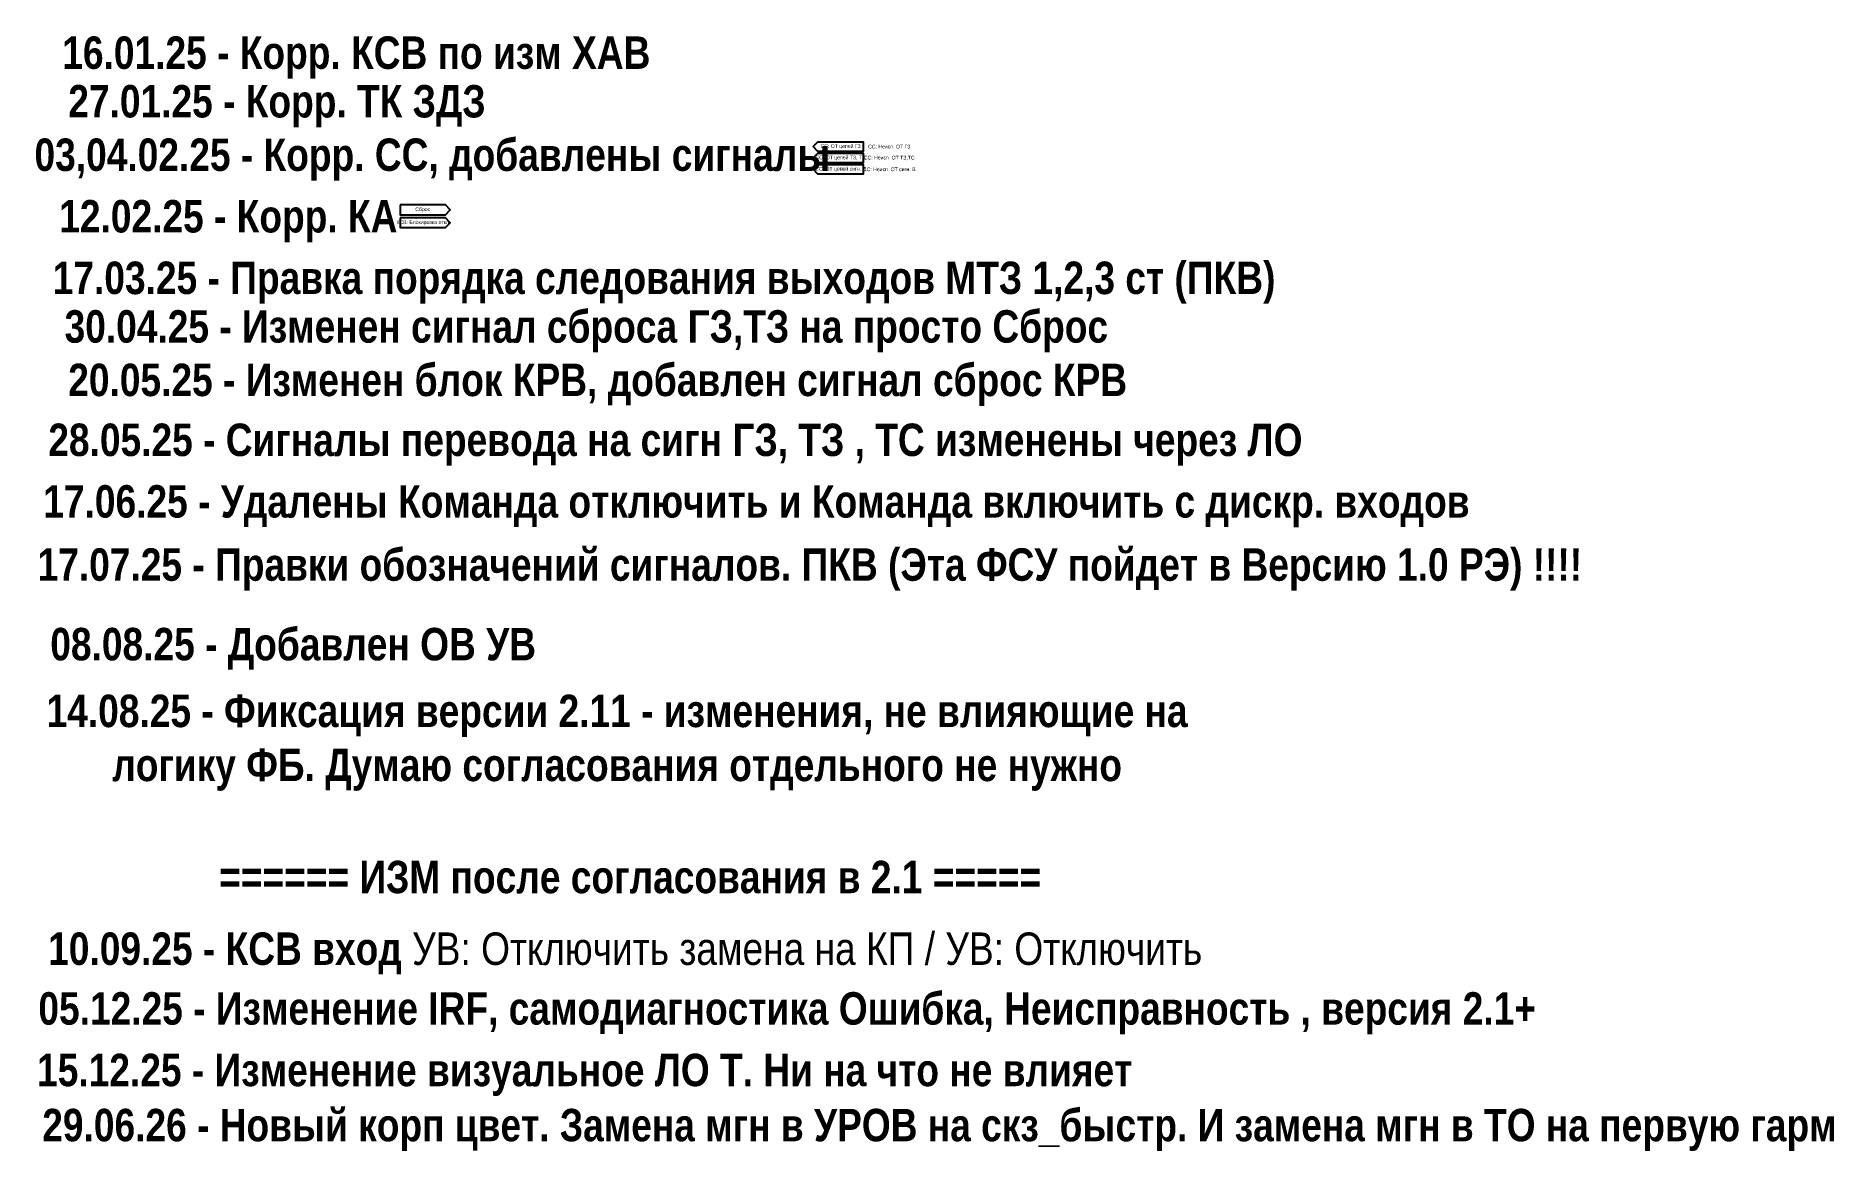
# Model space of a CAD drawing. Header units: millimetres. Extents: x -1595 to 2157, y 0 to 879.
# Drawn here: x 1047 to 2157, y 129 to 817 of the extents above; entities that cross this region are included whole.
import ezdxf

# ---------------------------------------------------------------- set-up
doc = ezdxf.new("R2010")
doc.units = ezdxf.units.MM
doc.layers.add('TEXT', color=7, linetype='Continuous', lineweight=25)
doc.styles.add('2.5_Gost_RD', font='ARIALN.TTF', dxfattribs={"height": 2.5})

msp = doc.modelspace()

# ---------------------------------------------------------------- texts
at = {"ltscale": 100, "attachment_point": 5, "style": '2.5_Gost_RD'}
for s, insert, char_height, width in [('{\\fArial Narrow|b1|i0|c204|p34;16.01.25 - Корр. КСВ по изм ХАВ}', (1245, 804), 20, 1350), ('{\\fArial Narrow|b1|i0|c204|p34;27.01.25 - Корр. ТК ЗДЗ }', (1196, 774), 20, 1350), ('{\\fArial Narrow|b1|i0|c204|p34;03,04.02.25 - Корр. СС, добавлены сигналы}', (1292, 741), 20, 1350), ('СС: Неисп. ОТ ГЗ', (1574, 749), 2.3, 28), ('СС: Неисп. ОТ сигн. В', (1574, 735), 2.3, 27.786), ('СС: Неисп. ОТ ТЗ,ТС', (1574, 742), 2.3, 28), ('{\\fArial Narrow|b1|i0|c204|p34;12.02.25 - Корр. КА}', (1166, 703), 20, 1350), ('{\\fArial Narrow|b1|i0|c204|p34;17.03.25 - Правка порядка следования выходов МТЗ 1,2,3 ст (ПКВ)}', (1435, 665), 20, 1350), ('{\\fArial Narrow|b1|i0|c204|p34;30.04.25 - Изменен сигнал сброса ГЗ,ТЗ на просто Сброс}', (1387, 635), 20, 1350), ('{\\fArial Narrow|b1|i0|c204|p34;20.05.25 - Изменен блок КРВ, добавлен сигнал сброс КРВ}', (1394, 602), 20, 1350), ('{\\fArial Narrow|b1|i0|c204|p34;28.05.25 - Сигналы перевода на сигн ГЗ, ТЗ , ТС изменены через ЛО}', (1442, 565), 20, 1350), ('{\\fArial Narrow|b1|i0|c204|p34;17.06.25 - Удалены Команда отключить и Команда включить с дискр. входов}', (1492, 527), 20, 1350), ('{\\fArial Narrow|b1|i0|c204|p34;17.07.25 - Правки обозначений сигналов. ПКВ (Эта ФСУ пойдет в Версию 1.0 РЭ) !!!!}', (1525, 488), 20, 1350), ('{\\fArial Narrow|b1|i0|c204|p34;08.08.25 - Добавлен ОВ УВ}', (1206, 439), 20, 1350), ('{\\fArial Narrow|b1|i0|c204|p34;14.08.25 - \\C6;Фиксация версии 2.11\\C256; - изменения, не влияющие на логику ФБ. Думаю согласования отдельного не нужно}', (1406, 381), 20, 709), ('{\\fArial Narrow|b1|i0|c204|p34;====== ИЗМ после согласования в 2.1 =====}', (1414, 298), 20, 709), ('{\\fArial Narrow|b1|i0|c204|p34;10.09.25 - КСВ вход }УВ: Отключить замена на КП / УВ: Отключить', (1411, 251), 20, 1350), ('{\\fArial Narrow|b1|i0|c204|p34;05.12.25 - Изменение IRF, самодиагностика Ошибка, Неисправность , версия 2.1+}', (1511, 214), 20, 1350), ('{\\fArial Narrow|b1|i0|c204|p34;15.12.25 - Изменение визуальное ЛО Т. Ни на что не влияет}', (1386, 176), 20, 1350), ('{\\fArial Narrow|b1|i0|c204|p34;29.06.26 - Новый корп цвет. Замена мгн в УРОВ на скз_быстр. И замена мгн в ТО на первую гарм}', (1605, 142), 20, 1350)]:
    msp.add_mtext(s, dxfattribs=dict(at, insert=insert, char_height=char_height, width=width))
at = {"color": 6, "ltscale": 100, "char_height": 2.3, "attachment_point": 5, "style": '2.5_Gost_RD'}
for s, insert, width in [('СС: ОТ цепей ГЗ', (1544, 749), 28), ('СС: ОТ цепей сигн. В', (1544, 735), 27.786), ('СС: ОТ цепей ТЗ, ТС', (1544, 742), 28)]:
    msp.add_mtext(s, dxfattribs=dict(at, insert=insert, width=width))
at = {"layer": 'TEXT', "ltscale": 100, "char_height": 2.3, "width": 28, "attachment_point": 5, "style": '2.5_Gost_RD'}
for s, insert in [('Сброс', (1286, 710)), ('КСВ: Блокировка откл', (1286, 702))]:
    msp.add_mtext(s, dxfattribs=dict(at, insert=insert))

# ---------------------------------------------------------------- linework, layer by layer
at = {"color": 6, "ltscale": 100}
for points in [[(1527, 749), (1530, 752), (1558, 752), (1558, 746), (1530, 746), (1527, 749)], [(1527, 742), (1530, 745), (1558, 745), (1558, 739), (1530, 739), (1527, 742)], [(1527, 735), (1530, 738), (1558, 738), (1558, 732), (1530, 732), (1527, 735)]]:
    msp.add_lwpolyline(points, dxfattribs=at)
at = {"ltscale": 100}
for points in [[(1272, 713), (1272, 707), (1300, 707), (1303, 710), (1300, 713)], [(1272, 705), (1272, 699), (1300, 699), (1303, 702), (1300, 705)]]:
    msp.add_lwpolyline(points, close=True, dxfattribs=at)

msp.set_redraw_order([(e.dxf.handle, doc.entitydb.next_handle()) for e in msp.query("TEXT MTEXT ATTDEF DIMENSION ARC_DIMENSION")])  # texts and dimensions are drawn at this point

doc.saveas('drawing.dxf')
